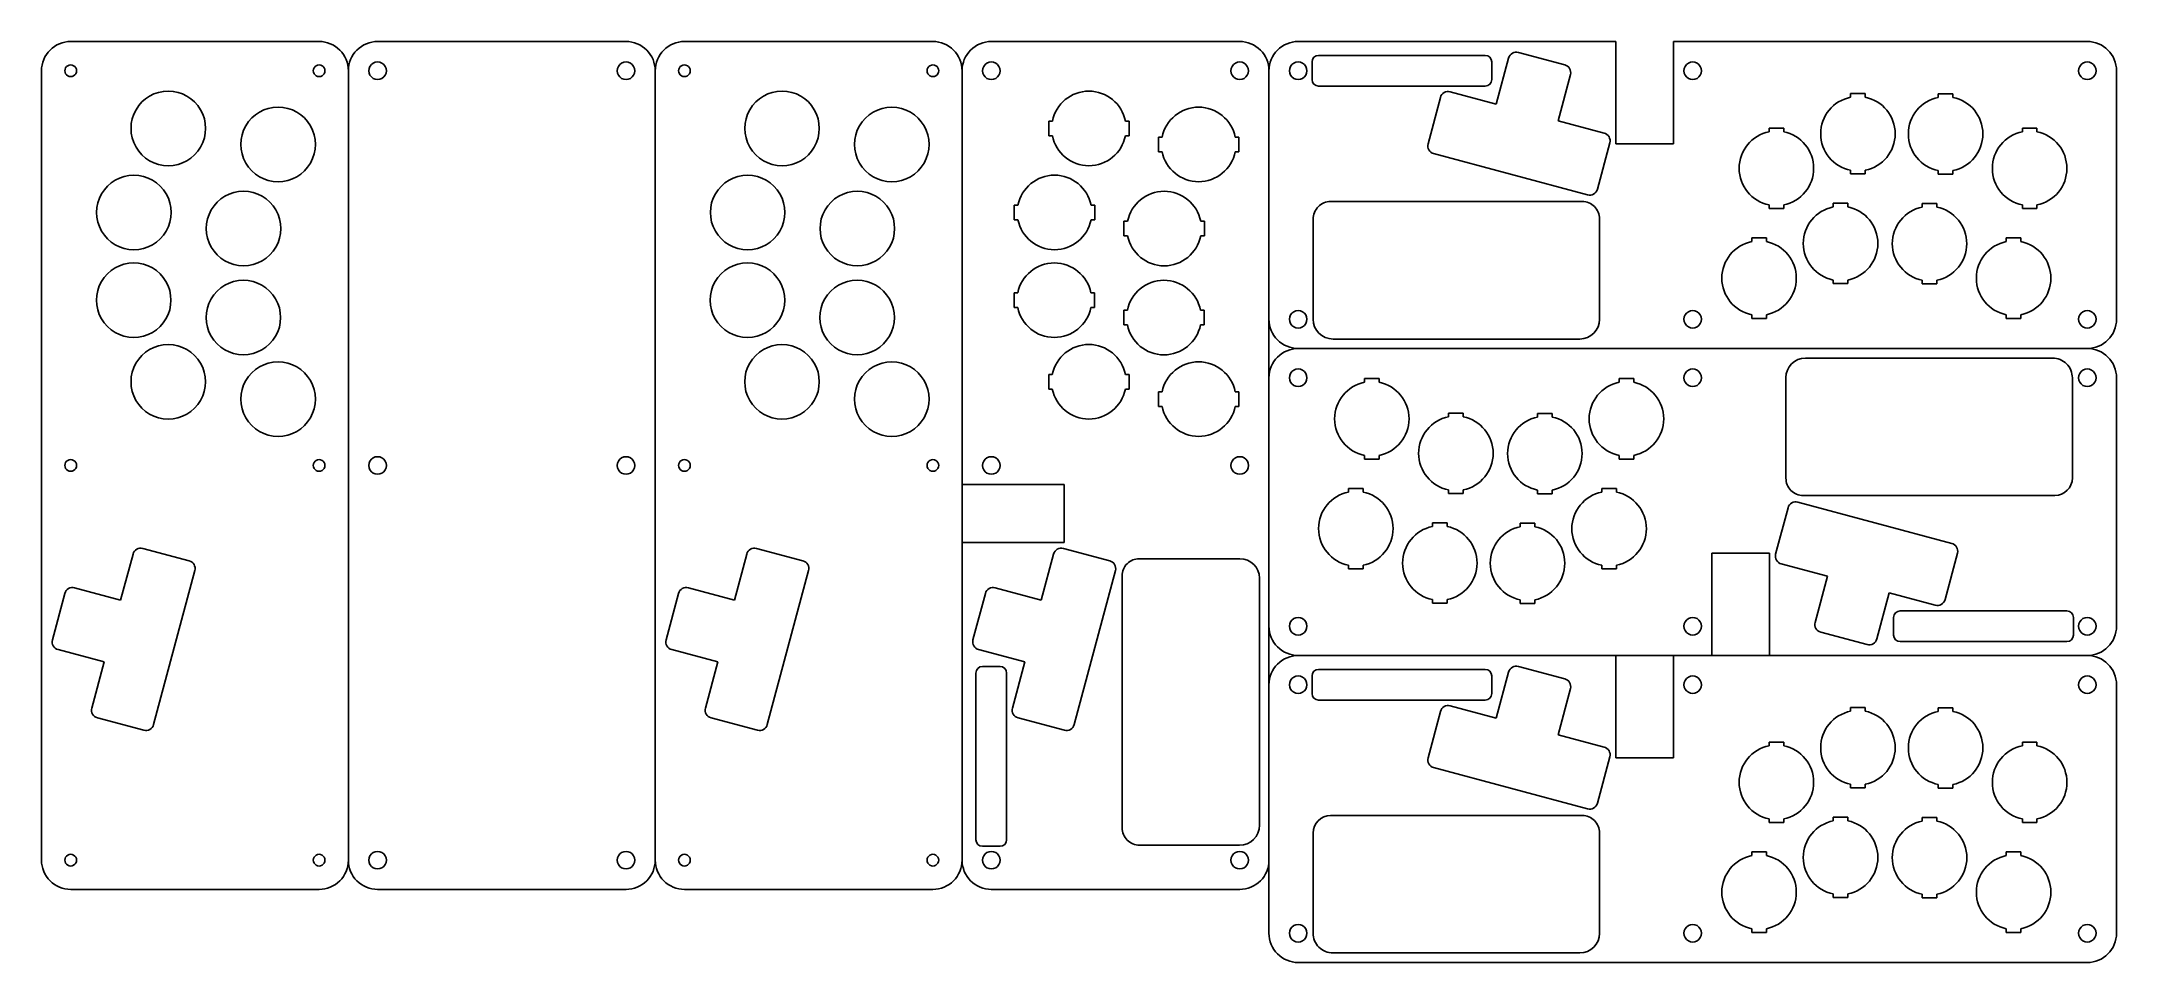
# Model space of a CAD drawing. Header units: millimetres. Extents: x 0 to 710, y 69 to 384.
import ezdxf

# ---------------------------------------------------------------- set-up
doc = ezdxf.new("R2010")
doc.units = ezdxf.units.MM
doc.layers.get('0').update_dxf_attribs({"linetype": 'CONTINUOUS'})

msp = doc.modelspace()

# ---------------------------------------------------------------- linework, layer by layer
for p, q in [((9.99977, 384.00023), (94.999752, 384.00023)), ((115.00002, 384), (200, 384)), ((219.99978, 383.999999), (304.999756, 383.999999)), ((324.99972, 384.00024), (409.9997, 384.00024)), ((429.99821, 384.00023), (538.68963, 384.00023)), ((538.68963, 384.00023), (538.68963, 349.0406)), ((558.46962, 349.0406), (558.46962, 384.00023)), ((558.46962, 384.00023), (699.9982, 384.00023)), ((434.74821, 377.00023), (434.74821, 371.00022)), ((493.99821, 379.25022), (436.99821, 379.25022)), ((496.24821, 371.00022), (496.24821, 377.00023)), ((501.9998, 378.33717), (497.77782, 362.58049)), ((521.21788, 376.02177), (505.35254, 380.27286)), ((-0.00024, 104.00023), (-0.00024, 374.00022)), ((105.00001, 373.99999), (105.00001, 104)), ((210.00001, 373.99999), (210.00001, 104)), ((314.999767, 373.999989), (314.99971, 104.00024)), ((419.99821, 374.00022), (419.99969, 79.00019)), ((518.9316, 356.91235), (523.15358, 372.66903)), ((709.99821, 374.00022), (709.99821, 289.00024)), ((436.99821, 368.75023), (493.99821, 368.75023)), ((478.66842, 364.86678), (474.41731, 349.00144)), ((497.77782, 362.58049), (482.02115, 366.80247)), ((619.02591, 366.19785), (619.02591, 364.95036)), ((624.0259, 366.19785), (619.02591, 366.19785)), ((624.0259, 364.95036), (624.0259, 366.19785)), ((649.02949, 366.13212), (649.02949, 364.88461)), ((654.02949, 366.13212), (649.02949, 366.13212)), ((654.02949, 364.88461), (654.02949, 366.13212)), ((345.88786, 356.78197), (344.64037, 356.78197)), ((344.64037, 356.78197), (344.64037, 351.78197)), ((372.14037, 356.78197), (370.89286, 356.78197)), ((372.14037, 351.78197), (372.14037, 356.78197)), ((534.68826, 352.69037), (518.9316, 356.91235)), ((344.64037, 351.78197), (345.88786, 351.78197)), ((370.89286, 351.78197), (372.14037, 351.78197)), ((382.1912, 351.30317), (382.1912, 346.30317)), ((383.43871, 351.30317), (382.1912, 351.30317)), ((409.6912, 351.30317), (408.44369, 351.30317)), ((409.6912, 346.30317), (409.6912, 351.30317)), ((532.37286, 333.4723), (536.62396, 349.33764)), ((538.68963, 349.0406), (558.46962, 349.0406)), ((596.12183, 354.37444), (591.12183, 354.37444)), ((591.12183, 354.37444), (591.12183, 353.12693)), ((596.12183, 353.12693), (596.12183, 354.37444)), ((682.77994, 354.35957), (677.77994, 354.35957)), ((677.77994, 354.35957), (677.77994, 353.11208)), ((682.77994, 353.11208), (682.77994, 354.35957)), ((382.1912, 346.30317), (383.43871, 346.30317)), ((408.44369, 346.30317), (409.6912, 346.30317)), ((476.35302, 345.64872), (529.02012, 331.53661)), ((619.02591, 339.94536), (619.02591, 338.69785)), ((619.02591, 338.69785), (624.0259, 338.69785)), ((624.0259, 338.69785), (624.0259, 339.94536)), ((649.02949, 339.87961), (649.02949, 338.6321)), ((649.02949, 338.6321), (654.02949, 338.6321)), ((654.02949, 338.6321), (654.02949, 339.87961)), ((332.86782, 328.03152), (332.86782, 323.03152)), ((334.11533, 328.03152), (332.86782, 328.03152)), ((360.36784, 328.03152), (359.12033, 328.03152)), ((360.36784, 323.03152), (360.36784, 328.03152)), ((527.21125, 329.25929), (441.10508, 329.25929)), ((591.12183, 328.12192), (591.12183, 326.87441)), ((591.12183, 326.87441), (596.12183, 326.87441)), ((596.12183, 326.87441), (596.12183, 328.12192)), ((613.09107, 328.68276), (613.09107, 327.43528)), ((618.09107, 328.68276), (613.09107, 328.68276)), ((618.09107, 327.43528), (618.09107, 328.68276)), ((643.53152, 328.60463), (643.53152, 327.35715)), ((648.53152, 328.60463), (643.53152, 328.60463)), ((648.53152, 327.35715), (648.53152, 328.60463)), ((677.77994, 328.10708), (677.77994, 326.85957)), ((677.77994, 326.85957), (682.77994, 326.85957)), ((682.77994, 326.85957), (682.77994, 328.10708)), ((332.86782, 323.03152), (334.11533, 323.03152)), ((359.12033, 323.03152), (360.36784, 323.03152)), ((370.39531, 322.53355), (370.39531, 317.53355)), ((371.64279, 322.53355), (370.39531, 322.53355)), ((397.8953, 322.53355), (396.64779, 322.53355)), ((397.8953, 317.53355), (397.8953, 322.53355)), ((435.10107, 323.25528), (435.10107, 289.06723)), ((533.11326, 288.96523), (533.11326, 323.35728)), ((370.39531, 317.53355), (371.64279, 317.53355)), ((396.64779, 317.53355), (397.8953, 317.53355)), ((585.19057, 316.80853), (585.19057, 315.56102)), ((590.19057, 316.80853), (585.19057, 316.80853)), ((590.19057, 315.56102), (590.19057, 316.80853)), ((672.30114, 316.80874), (672.30114, 315.56123)), ((677.30114, 316.80874), (672.30114, 316.80874)), ((677.30114, 315.56123), (677.30114, 316.80874)), ((613.09107, 302.43028), (613.09107, 301.18277)), ((613.09107, 301.18277), (618.09107, 301.18277)), ((618.09107, 301.18277), (618.09107, 302.43028)), ((643.53152, 302.35215), (643.53152, 301.10464)), ((643.53152, 301.10464), (648.53152, 301.10464)), ((648.53152, 301.10464), (648.53152, 302.35215)), ((332.80209, 298.02793), (332.80209, 293.02794)), ((334.04958, 298.02793), (332.80209, 298.02793)), ((332.80209, 293.02794), (334.04958, 293.02794)), ((360.30209, 298.02793), (359.05458, 298.02793)), ((359.05458, 293.02794), (360.30209, 293.02794)), ((360.30209, 293.02794), (360.30209, 298.02793)), ((370.31718, 292.0931), (370.31718, 287.0931)), ((371.56466, 292.0931), (370.31718, 292.0931)), ((397.81717, 292.0931), (396.56966, 292.0931)), ((397.81717, 287.0931), (397.81717, 292.0931)), ((370.31718, 287.0931), (371.56466, 287.0931)), ((396.56966, 287.0931), (397.81717, 287.0931)), ((585.19057, 290.55615), (585.19057, 289.30858)), ((585.19057, 289.30858), (590.19057, 289.30858)), ((590.19057, 289.30858), (590.19057, 290.55615)), ((672.30114, 290.55625), (672.30114, 289.30874)), ((672.30114, 289.30874), (677.30114, 289.30874)), ((677.30114, 289.30874), (677.30114, 290.55625)), ((430.000298, 278.99996), (700.00028, 278.99996)), ((441.91808, 282.25022), (526.42325, 282.25022)), ((345.87301, 270.12386), (344.6255, 270.12386)), ((344.6255, 270.12386), (344.6255, 265.12386)), ((372.12553, 270.12386), (370.87802, 270.12386)), ((372.12553, 265.12386), (372.12553, 270.12386)), ((688.08041, 275.74998), (603.57524, 275.74998)), ((344.6255, 265.12386), (345.87301, 265.12386)), ((370.87802, 265.12386), (372.12553, 265.12386)), ((383.43892, 264.1926), (382.19141, 264.1926)), ((382.19141, 264.1926), (382.19141, 259.1926)), ((409.69136, 264.1926), (408.44379, 264.1926)), ((409.69136, 259.1926), (409.69136, 264.1926)), ((457.697358, 268.69145), (452.697358, 268.69145)), ((452.697358, 268.69145), (452.697358, 267.44394)), ((457.697358, 267.44394), (457.697358, 268.69145)), ((539.80792, 268.69161), (539.80792, 267.44404)), ((544.80792, 268.69161), (539.80792, 268.69161)), ((544.80792, 267.44404), (544.80792, 268.69161)), ((596.88523, 269.03496), (596.88523, 234.64291)), ((694.89742, 234.7449), (694.89742, 268.93296)), ((710.00028, 268.99995), (710.00028, 183.99996)), ((382.19141, 259.1926), (383.43892, 259.1926)), ((408.44379, 259.1926), (409.69136, 259.1926)), ((481.466978, 256.89556), (481.466978, 255.64805)), ((486.466978, 256.89556), (481.466978, 256.89556)), ((486.466978, 255.64805), (486.466978, 256.89556)), ((516.90742, 256.81742), (511.90743, 256.81742)), ((511.90743, 256.81742), (511.90743, 255.56991)), ((516.90742, 255.56991), (516.90742, 256.81742)), ((452.697358, 242.43896), (452.697358, 241.19145)), ((457.697358, 241.19145), (457.697358, 242.43896)), ((539.80792, 242.43917), (539.80792, 241.19166)), ((544.80792, 241.19166), (544.80792, 242.43917)), ((452.697358, 241.19145), (457.697358, 241.19145)), ((539.80792, 241.19166), (544.80792, 241.19166)), ((349.95934, 232.47165), (314.99971, 232.47165)), ((349.95934, 212.69166), (349.95934, 232.47165)), ((452.218558, 231.14062), (447.218558, 231.14062)), ((447.218558, 231.14062), (447.218558, 229.89311)), ((452.218558, 229.89311), (452.218558, 231.14062)), ((481.466978, 230.64304), (481.466978, 229.39556)), ((481.466978, 229.39556), (486.466978, 229.39556)), ((486.466978, 229.39556), (486.466978, 230.64304)), ((511.90743, 230.56491), (511.90743, 229.31743)), ((511.90743, 229.31743), (516.90742, 229.31743)), ((516.90742, 229.31743), (516.90742, 230.56491)), ((533.87666, 231.12577), (533.87666, 229.87826)), ((538.87666, 231.12577), (533.87666, 231.12577)), ((538.87666, 229.87826), (538.87666, 231.12577)), ((602.78724, 228.7409), (688.89341, 228.7409)), ((597.62563, 224.52789), (593.37453, 208.66254)), ((653.64547, 212.35147), (600.97837, 226.46358)), ((480.969008, 219.36809), (475.969008, 219.36809)), ((475.969008, 219.36809), (475.969008, 218.12058)), ((480.969008, 218.12058), (480.969008, 219.36809)), ((505.972598, 219.30234), (505.972598, 218.05483)), ((510.97259, 219.30234), (505.972598, 219.30234)), ((510.97259, 218.05483), (510.97259, 219.30234)), ((31.309622, 208.69028), (27.087642, 192.93362)), ((50.527692, 206.37488), (34.662352, 210.62598)), ((241.309626, 208.69005), (237.087646, 192.93339)), ((260.527696, 206.37465), (244.662356, 210.62575)), ((314.99971, 212.69166), (349.95934, 212.69166)), ((346.30957, 208.69029), (342.08759, 192.93363)), ((365.52764, 206.37489), (349.6623, 210.62599)), ((410.03471, 207.11529), (375.64266, 207.11529)), ((571.52887, 208.95959), (571.52887, 173.99996)), ((591.30886, 208.95959), (571.52887, 208.95959)), ((591.30886, 173.99996), (591.30886, 208.95959)), ((651.33007, 193.13341), (655.58118, 208.99875)), ((38.351272, 150.35504), (52.463382, 203.02214)), ((248.351276, 150.35481), (262.463386, 203.02191)), ((353.35122, 150.35505), (367.46333, 203.02215)), ((369.74065, 201.21328), (369.74065, 115.10711)), ((416.74972, 115.92011), (416.74972, 200.42528)), ((447.218558, 204.8881), (447.218558, 203.64062)), ((447.218558, 203.64062), (452.218558, 203.64062)), ((452.218558, 203.64062), (452.218558, 204.8881)), ((533.87666, 204.87326), (533.87666, 203.62575)), ((533.87666, 203.62575), (538.87666, 203.62575)), ((538.87666, 203.62575), (538.87666, 204.87326)), ((595.31023, 205.30982), (611.06689, 201.08784)), ((611.06689, 201.08784), (606.84491, 185.33116)), ((7.97822, 195.2199), (3.72713, 179.35456)), ((27.087642, 192.93362), (11.33096, 197.1556)), ((217.97823, 195.21967), (213.72714, 179.35433)), ((237.087646, 192.93339), (221.33097, 197.15537)), ((322.97817, 195.21991), (318.72708, 179.35457)), ((342.08759, 192.93363), (326.33091, 197.15561)), ((475.969008, 193.11557), (475.969008, 191.86806)), ((475.969008, 191.86806), (480.969008, 191.86806)), ((480.969008, 191.86806), (480.969008, 193.11557)), ((505.972598, 193.04983), (505.972598, 191.80234)), ((505.972598, 191.80234), (510.97259, 191.80234)), ((510.97259, 191.80234), (510.97259, 193.04983)), ((627.99869, 179.66302), (632.22067, 195.4197)), ((632.22067, 195.4197), (647.97734, 191.19772)), ((633.75028, 186.99997), (633.75028, 180.99996)), ((693.00028, 189.24996), (636.00028, 189.24996)), ((695.25028, 180.99996), (695.25028, 186.99997)), ((608.78061, 181.97842), (624.64595, 177.72733)), ((636.00028, 178.74997), (693.00028, 178.74997)), ((5.66282, 176.00182), (21.419502, 171.77984)), ((21.419502, 171.77984), (17.197522, 156.02317)), ((215.66283, 176.00159), (231.419506, 171.77961)), ((231.419506, 171.77961), (227.197526, 156.02294)), ((320.66277, 176.00183), (336.41945, 171.77985)), ((336.41945, 171.77985), (332.19747, 156.02318)), ((429.99969, 174.00018), (699.999678, 174.00018)), ((538.69111, 174.00018), (538.69111, 139.04055)), ((558.4711, 139.04055), (558.4711, 174.00018)), ((319.74972, 168.00024), (319.74972, 111.00024)), ((327.99972, 170.25024), (321.99971, 170.25024)), ((330.24971, 111.00024), (330.24971, 168.00024)), ((434.74969, 167.00018), (434.74969, 161.00017)), ((493.99969, 169.25017), (436.99969, 169.25017)), ((496.24969, 161.00017), (496.24969, 167.00018)), ((502.00128, 168.33712), (497.7793, 152.58044)), ((521.21936, 166.02172), (505.35402, 170.27281)), ((709.999689, 164.00018), (709.999689, 79.00019)), ((436.99969, 158.75018), (493.99969, 158.75018)), ((497.7793, 152.58044), (482.02263, 156.80242)), ((518.93308, 146.9123), (523.15506, 162.66898)), ((19.133212, 152.67044), (34.998552, 148.41933)), ((229.133216, 152.67021), (244.998556, 148.4191)), ((334.13316, 152.67045), (349.9985, 148.41934)), ((478.6699, 154.86673), (474.41879, 139.00139)), ((624.027378, 156.1978), (619.027386, 156.1978)), ((619.027386, 156.1978), (619.027386, 154.95031)), ((624.027378, 154.95031), (624.027378, 156.1978)), ((654.030968, 156.13208), (649.030968, 156.13208)), ((649.030968, 156.13208), (649.030968, 154.88457)), ((654.030968, 154.88457), (654.030968, 156.13208)), ((534.68974, 142.69032), (518.93308, 146.9123)), ((596.12331, 144.37439), (591.12331, 144.37439)), ((591.12331, 144.37439), (591.12331, 143.12688)), ((596.12331, 143.12688), (596.12331, 144.37439)), ((677.781418, 144.35952), (677.781418, 143.11204)), ((682.781418, 144.35952), (677.781418, 144.35952)), ((682.781418, 143.11204), (682.781418, 144.35952)), ((476.3545, 135.64867), (529.0216, 121.53656)), ((532.37434, 123.47225), (536.62544, 139.3376)), ((538.69111, 139.04055), (558.4711, 139.04055)), ((619.027386, 129.94531), (619.027386, 128.6978)), ((619.027386, 128.6978), (624.027378, 128.6978)), ((624.027378, 128.6978), (624.027378, 129.94531)), ((649.030968, 129.87956), (649.030968, 128.63205)), ((649.030968, 128.63205), (654.030968, 128.63205)), ((654.030968, 128.63205), (654.030968, 129.87956)), ((527.21273, 119.25924), (441.10656, 119.25924)), ((591.12331, 118.12188), (591.12331, 116.87437)), ((591.12331, 116.87437), (596.12331, 116.87437)), ((596.12331, 116.87437), (596.12331, 118.12188)), ((618.09255, 118.68271), (613.09255, 118.68271)), ((613.09255, 118.68271), (613.09255, 117.43523)), ((618.09255, 117.43523), (618.09255, 118.68271)), ((648.532998, 118.60458), (643.532998, 118.60458)), ((643.532998, 118.60458), (643.532998, 117.3571)), ((648.532998, 117.3571), (648.532998, 118.60458)), ((677.781418, 118.10703), (677.781418, 116.85952)), ((677.781418, 116.85952), (682.781418, 116.85952)), ((682.781418, 116.85952), (682.781418, 118.10703)), ((321.99971, 108.75024), (327.99972, 108.75024)), ((375.74466, 109.1031), (409.93271, 109.1031)), ((435.10255, 113.25524), (435.10255, 79.06718)), ((533.11474, 78.96518), (533.11474, 113.35723)), ((585.19205, 106.80848), (585.19205, 105.56097)), ((590.19205, 106.80848), (585.19205, 106.80848)), ((590.19205, 105.56097), (590.19205, 106.80848)), ((677.302618, 106.80869), (672.302618, 106.80869)), ((672.302618, 106.80869), (672.302618, 105.56118)), ((677.302618, 105.56118), (677.302618, 106.80869)), ((94.999752, 94.00023), (9.99977, 94.00023)), ((200, 94), (115.00002, 94)), ((304.999756, 94), (219.99978, 94)), ((409.9997, 94.00024), (324.99972, 94.00024)), ((613.09255, 92.43023), (613.09255, 91.18272)), ((618.09255, 91.18272), (618.09255, 92.43023)), ((643.532998, 92.35209), (643.532998, 91.10458)), ((648.532998, 91.10458), (648.532998, 92.35209)), ((613.09255, 91.18272), (618.09255, 91.18272)), ((643.532998, 91.10458), (648.532998, 91.10458)), ((585.19205, 80.5561), (585.19205, 79.30853)), ((585.19205, 79.30853), (590.19205, 79.30853)), ((590.19205, 79.30853), (590.19205, 80.5561)), ((672.302618, 80.5562), (672.302618, 79.30869)), ((672.302618, 79.30869), (677.302618, 79.30869)), ((677.302618, 79.30869), (677.302618, 80.5562)), ((441.91956, 72.25016), (526.42473, 72.25016)), ((699.999678, 69.00018), (429.99969, 69.00018))]:
    msp.add_line(p, q)
for points in [[(2.928692, 381.071298), (4.804058, 382.946664), (7.347602, 384.000233), (9.99977, 384.00023)], [(94.999752, 384.00023), (97.65192, 384.000233), (100.195464, 382.946664), (102.07083, 381.071298)], [(107.928942, 381.071068), (109.804308, 382.946434), (112.347852, 384.000003), (115.00002, 384)], [(200, 384), (202.652168, 384.000003), (205.195712, 382.946434), (207.071078, 381.071068)], [(212.928702, 381.071067), (214.804068, 382.946433), (217.347612, 384.000002), (219.99978, 383.999999)], [(304.999756, 383.999999), (307.651924, 384.000002), (310.195468, 382.946433), (312.070834, 381.071067)], [(317.928642, 381.071308), (319.804008, 382.946674), (322.347552, 384.000243), (324.99972, 384.00024)], [(409.9997, 384.00024), (412.651868, 384.000243), (415.195412, 382.946674), (417.070778, 381.071308)], [(422.927139, 381.071294), (424.802503, 382.94666), (427.346043, 384.00023), (429.99821, 384.00023)], [(699.9982, 384.00023), (702.650368, 384.000233), (705.193912, 382.946664), (707.069278, 381.071298)], [(-0.00024, 374.00022), (-0.000243, 376.652388), (1.053326, 379.195932), (2.928692, 381.071298)], [(102.07083, 381.071298), (103.946196, 379.195932), (104.999765, 376.652388), (104.999763, 374.00022)], [(105.00001, 373.99999), (105.000007, 376.652158), (106.053576, 379.195702), (107.928942, 381.071068)], [(115.00002, 377), (113.928221, 377), (112.937839, 376.428202), (112.401939, 375.499998)], [(117.598101, 375.499998), (117.062201, 376.428202), (116.071819, 377), (115.00002, 377)], [(200, 377), (198.928201, 377), (197.937819, 376.428202), (197.401919, 375.499998)], [(202.598081, 375.499998), (202.062181, 376.428202), (201.071799, 377), (200, 377)], [(207.071078, 381.071068), (208.946444, 379.195702), (210.000013, 376.652158), (210.00001, 373.99999)], [(209.99977, 373.999989), (209.999767, 376.652157), (211.053336, 379.195701), (212.928702, 381.071067)], [(312.070834, 381.071067), (313.946201, 379.195701), (314.999769, 376.652157), (314.999767, 373.999989)], [(314.99971, 374.00023), (314.999707, 376.652398), (316.053276, 379.195942), (317.928642, 381.071308)], [(324.99972, 377.00024), (323.927921, 377.00024), (322.937539, 376.428442), (322.401639, 375.500238)], [(327.597801, 375.500238), (327.061901, 376.428442), (326.071519, 377.00024), (324.99972, 377.00024)], [(409.9997, 377.00024), (408.927901, 377.00024), (407.937519, 376.428442), (407.401619, 375.500238)], [(412.597781, 375.500238), (412.061881, 376.428442), (411.071499, 377.00024), (409.9997, 377.00024)], [(417.070778, 381.071308), (418.946144, 379.195942), (419.999713, 376.652398), (419.99971, 374.00023)], [(419.99821, 374.00022), (419.998207, 376.652387), (421.051775, 379.195928), (422.927139, 381.071294)], [(428.49821, 376.598296), (427.570007, 376.062398), (426.99821, 375.072017), (426.99821, 374.00022)], [(431.49821, 376.598296), (430.570007, 377.134195), (429.426413, 377.134195), (428.49821, 376.598296)], [(432.99821, 374.00022), (432.99821, 375.072017), (432.426413, 376.062398), (431.49821, 376.598296)], [(436.99821, 379.25022), (435.755573, 379.25022), (434.748216, 378.242867), (434.74821, 377.00023)], [(496.24821, 377.00023), (496.248204, 378.242867), (495.240847, 379.25022), (493.99821, 379.25022)], [(505.35254, 380.27286), (503.892181, 380.664165), (502.39111, 379.797528), (501.9998, 378.33717)], [(563.497662, 376.599878), (562.56918, 376.063558), (561.997532, 375.072469), (561.99821, 374.00022)], [(566.498758, 376.599878), (565.570276, 377.136198), (564.426144, 377.136198), (563.497662, 376.599878)], [(567.99821, 374.00022), (567.998888, 375.072469), (567.42724, 376.063558), (566.498758, 376.599878)], [(698.498202, 376.598301), (697.569998, 376.062401), (696.9982, 375.072019), (696.9982, 374.00022)], [(701.498208, 376.598301), (700.570003, 377.1342), (699.426407, 377.1342), (698.498202, 376.598301)], [(702.99821, 374.00022), (702.99821, 375.072019), (702.426412, 376.062401), (701.498208, 376.598301)], [(707.069278, 381.071298), (708.944644, 379.195932), (709.998213, 376.652388), (709.99821, 374.00022)], [(8.263956, 375.001539), (7.905686, 374.382074), (7.905686, 373.618396), (8.263956, 372.998931)], [(9.99977, 376.00023), (9.284165, 376.001846), (8.622226, 375.621003), (8.263956, 375.001539)], [(8.263956, 372.998931), (8.622226, 372.379467), (9.284165, 371.998624), (9.99977, 372.00024)], [(11.735584, 375.001539), (11.377314, 375.621003), (10.715375, 376.001846), (9.99977, 376.00023)], [(9.99977, 372.00024), (10.715375, 371.998624), (11.377314, 372.379467), (11.735584, 372.998931)], [(11.735584, 372.998931), (12.093854, 373.618396), (12.093854, 374.382074), (11.735584, 375.001539)], [(93.263938, 375.001539), (92.905668, 374.382074), (92.905668, 373.618396), (93.263938, 372.998931)], [(94.999752, 376.00023), (94.284147, 376.001846), (93.622208, 375.621003), (93.263938, 375.001539)], [(93.263938, 372.998931), (93.622208, 372.379467), (94.284147, 371.998624), (94.999752, 372.00024)], [(96.735566, 375.001539), (96.377296, 375.621003), (95.715357, 376.001846), (94.999752, 376.00023)], [(94.999752, 372.00024), (95.715357, 371.998624), (96.377296, 372.379467), (96.735566, 372.998931)], [(96.735566, 372.998931), (97.093836, 373.618396), (97.093836, 374.382074), (96.735566, 375.001539)], [(112.401939, 375.499998), (111.86604, 374.571793), (111.86604, 373.428197), (112.401939, 372.499992)], [(112.401939, 372.499992), (112.937839, 371.571788), (113.928221, 370.99999), (115.00002, 370.99999)], [(115.00002, 370.99999), (116.071819, 370.99999), (117.062201, 371.571788), (117.598101, 372.499992)], [(117.598101, 372.499992), (118.134, 373.428197), (118.134, 374.571793), (117.598101, 375.499998)], [(197.401919, 375.499998), (196.86602, 374.571793), (196.86602, 373.428197), (197.401919, 372.499992)], [(197.401919, 372.499992), (197.937819, 371.571788), (198.928201, 370.99999), (200, 370.99999)], [(200, 370.99999), (201.071799, 370.99999), (202.062181, 371.571788), (202.598081, 372.499992)], [(202.598081, 372.499992), (203.13398, 373.428197), (203.13398, 374.571793), (202.598081, 375.499998)], [(218.263966, 375.001308), (217.905696, 374.381843), (217.905696, 373.618165), (218.263966, 372.9987)], [(219.99978, 375.999999), (219.284175, 376.001615), (218.622236, 375.620772), (218.263966, 375.001308)], [(218.263966, 372.9987), (218.622236, 372.379236), (219.284175, 371.998393), (219.99978, 372.000009)], [(221.735594, 375.001308), (221.377324, 375.620772), (220.715385, 376.001615), (219.99978, 375.999999)], [(219.99978, 372.000009), (220.715385, 371.998393), (221.377324, 372.379236), (221.735594, 372.9987)], [(221.735594, 372.9987), (222.093864, 373.618165), (222.093864, 374.381843), (221.735594, 375.001308)], [(303.263942, 375.001308), (302.905672, 374.381843), (302.905672, 373.618165), (303.263942, 372.9987)], [(304.999756, 375.999999), (304.284151, 376.001615), (303.622212, 375.620772), (303.263942, 375.001308)], [(303.263942, 372.9987), (303.622212, 372.379236), (304.284151, 371.998393), (304.999756, 372.000009)], [(306.73557, 375.001308), (306.3773, 375.620772), (305.715361, 376.001615), (304.999756, 375.999999)], [(304.999756, 372.000009), (305.715361, 371.998393), (306.3773, 372.379236), (306.73557, 372.9987)], [(306.73557, 372.9987), (307.09384, 373.618165), (307.09384, 374.381843), (306.73557, 375.001308)], [(322.401639, 375.500238), (321.86574, 374.572033), (321.86574, 373.428437), (322.401639, 372.500232)], [(322.401639, 372.500232), (322.937539, 371.572028), (323.927921, 371.00023), (324.99972, 371.00023)], [(324.99972, 371.00023), (326.071519, 371.00023), (327.061901, 371.572028), (327.597801, 372.500232)], [(327.597801, 372.500232), (328.1337, 373.428437), (328.1337, 374.572033), (327.597801, 375.500238)], [(407.401619, 375.500238), (406.86572, 374.572033), (406.86572, 373.428437), (407.401619, 372.500232)], [(407.401619, 372.500232), (407.937519, 371.572028), (408.927901, 371.00023), (409.9997, 371.00023)], [(409.9997, 371.00023), (411.071499, 371.00023), (412.061881, 371.572028), (412.597781, 372.500232)], [(412.597781, 372.500232), (413.13368, 373.428437), (413.13368, 374.572033), (412.597781, 375.500238)], [(426.99821, 374.00022), (426.99821, 372.928423), (427.570007, 371.938042), (428.49821, 371.402144)], [(428.49821, 371.402144), (429.426413, 370.866245), (430.570007, 370.866245), (431.49821, 371.402144)], [(431.49821, 371.402144), (432.426413, 371.938042), (432.99821, 372.928423), (432.99821, 374.00022)], [(434.74821, 371.00022), (434.748216, 369.757583), (435.755573, 368.75023), (436.99821, 368.75023)], [(493.99821, 368.75023), (495.240847, 368.75023), (496.248204, 369.757583), (496.24821, 371.00022)], [(523.15358, 372.66903), (523.544884, 374.129392), (522.678242, 375.630465), (521.21788, 376.02177)], [(561.99821, 374.00022), (561.997532, 372.927971), (562.56918, 371.936882), (563.497662, 371.400562)], [(563.497662, 371.400562), (564.426144, 370.864242), (565.570276, 370.864242), (566.498758, 371.400562)], [(566.498758, 371.400562), (567.42724, 371.936882), (567.998888, 372.927971), (567.99821, 374.00022)], [(696.9982, 374.00022), (696.9982, 372.928421), (697.569998, 371.938039), (698.498202, 371.402139)], [(698.498202, 371.402139), (699.426407, 370.86624), (700.570003, 370.86624), (701.498208, 371.402139)], [(701.498208, 371.402139), (702.426412, 371.938039), (702.99821, 372.928421), (702.99821, 374.00022)], [(43.390422, 367.03197), (38.832596, 367.036006), (34.619264, 364.606753), (32.339185, 360.660232)], [(54.441659, 360.660232), (52.16158, 364.606753), (47.948248, 367.036006), (43.390422, 367.03197)], [(253.390426, 367.031739), (248.835288, 367.031739), (244.626167, 364.601602), (242.348598, 360.656736)], [(264.432254, 360.656736), (262.154685, 364.601602), (257.945564, 367.031739), (253.390426, 367.031739)], [(358.39036, 367.031971), (352.312492, 367.031971), (347.079598, 362.741856), (345.88786, 356.78197)], [(370.89286, 356.78197), (369.701122, 362.741856), (364.468228, 367.031971), (358.39036, 367.031971)], [(482.02115, 366.80247), (480.560794, 367.193768), (479.05973, 366.327133), (478.66842, 364.86678)], [(619.02591, 364.95036), (613.066024, 363.758622), (608.775909, 358.525728), (608.775909, 352.44786)], [(634.275901, 352.44786), (634.275901, 358.525728), (629.985786, 363.758622), (624.0259, 364.95036)], [(649.02949, 364.88461), (643.069604, 363.692872), (638.779489, 358.459978), (638.779489, 352.38211)], [(664.279491, 352.38211), (664.279491, 358.459978), (659.989376, 363.692872), (654.02949, 364.88461)], [(32.339185, 360.660232), (30.059106, 356.71371), (30.059106, 351.85023), (32.339185, 347.903708)], [(54.441659, 347.903708), (56.721738, 351.85023), (56.721738, 356.71371), (54.441659, 360.660232)], [(69.890019, 355.181424), (67.609941, 351.234904), (67.609941, 346.371426), (69.890019, 342.424906)], [(80.941252, 361.55316), (76.383428, 361.557196), (72.170097, 359.127944), (69.890019, 355.181424)], [(91.992485, 355.181424), (89.712407, 359.127944), (85.499076, 361.557196), (80.941252, 361.55316)], [(91.992485, 342.424906), (94.272563, 346.371426), (94.272563, 351.234904), (91.992485, 355.181424)], [(242.348598, 360.656736), (240.071029, 356.711871), (240.071029, 351.851597), (242.348598, 347.906731)], [(264.432254, 347.906731), (266.709823, 351.851597), (266.709823, 356.711871), (264.432254, 360.656736)], [(279.899432, 355.177929), (277.621864, 351.233065), (277.621864, 346.372793), (279.899432, 342.427929)], [(290.941256, 361.552929), (286.38612, 361.552929), (282.177, 359.122793), (279.899432, 355.177929)], [(301.98308, 355.177929), (299.705512, 359.122793), (295.496392, 361.552929), (290.941256, 361.552929)], [(301.98308, 342.427929), (304.260648, 346.372793), (304.260648, 351.233065), (301.98308, 355.177929)], [(395.9412, 361.553121), (389.863351, 361.553121), (384.630468, 357.263032), (383.43871, 351.30317)], [(408.44369, 351.30317), (407.251932, 357.263032), (402.019049, 361.553121), (395.9412, 361.553121)], [(32.339185, 347.903708), (34.619264, 343.957187), (38.832596, 341.527934), (43.390422, 341.53197)], [(43.390422, 341.53197), (47.948248, 341.527934), (52.16158, 343.957187), (54.441659, 347.903708)], [(242.348598, 347.906731), (244.626167, 343.961866), (248.835288, 341.531729), (253.390426, 341.531729)], [(253.390426, 341.531729), (257.945564, 341.531729), (262.154685, 343.961866), (264.432254, 347.906731)], [(345.88786, 351.78197), (347.079598, 345.822084), (352.312492, 341.531969), (358.39036, 341.531969)], [(358.39036, 341.531969), (364.468228, 341.531969), (369.701122, 345.822084), (370.89286, 351.78197)], [(474.41731, 349.00144), (474.026019, 347.541081), (474.892664, 346.040021), (476.35302, 345.64872)], [(536.62396, 349.33764), (537.015258, 350.797999), (536.148617, 352.299065), (534.68826, 352.69037)], [(591.12183, 353.12693), (585.161933, 351.935202), (580.871804, 346.702302), (580.871804, 340.624425)], [(606.371856, 340.624425), (606.371856, 346.702302), (602.081727, 351.935202), (596.12183, 353.12693)], [(608.775909, 352.44786), (608.775909, 346.369992), (613.066024, 341.137098), (619.02591, 339.94536)], [(624.0259, 339.94536), (629.985786, 341.137098), (634.275901, 346.369992), (634.275901, 352.44786)], [(638.779489, 352.38211), (638.779489, 346.304242), (643.069604, 341.071348), (649.02949, 339.87961)], [(654.02949, 339.87961), (659.989376, 341.071348), (664.279491, 346.304242), (664.279491, 352.38211)], [(677.77994, 353.11208), (671.820054, 351.920342), (667.529939, 346.687448), (667.529939, 340.60958)], [(693.029941, 340.60958), (693.029941, 346.687448), (688.739826, 351.920342), (682.77994, 353.11208)], [(69.890019, 342.424906), (72.170097, 338.478386), (76.383428, 336.049134), (80.941252, 336.05317)], [(80.941252, 336.05317), (85.499076, 336.049134), (89.712407, 338.478386), (91.992485, 342.424906)], [(279.899432, 342.427929), (282.177, 338.483065), (286.38612, 336.052929), (290.941256, 336.052929)], [(290.941256, 336.052929), (295.496392, 336.052929), (299.705512, 338.483065), (301.98308, 342.427929)], [(383.43871, 346.30317), (384.630468, 340.343308), (389.863351, 336.053219), (395.9412, 336.053219)], [(395.9412, 336.053219), (402.019049, 336.053219), (407.251932, 340.343308), (408.44369, 346.30317)], [(31.617892, 338.28152), (27.062756, 338.28152), (22.853636, 335.851384), (20.576068, 331.90652)], [(42.659716, 331.90652), (40.382148, 335.851384), (36.173028, 338.28152), (31.617892, 338.28152)], [(241.617896, 338.281279), (237.06276, 338.281279), (232.85364, 335.851143), (230.576072, 331.906279)], [(252.65972, 331.906279), (250.382152, 335.851143), (246.173032, 338.281279), (241.617896, 338.281279)], [(346.61783, 338.281521), (340.539962, 338.281521), (335.307068, 333.991406), (334.11533, 328.03152)], [(359.12033, 328.03152), (357.928592, 333.991406), (352.695698, 338.281521), (346.61783, 338.281521)], [(580.871804, 340.624425), (580.871804, 334.546548), (585.161933, 329.313648), (591.12183, 328.12192)], [(596.12183, 328.12192), (602.081727, 329.313648), (606.371856, 334.546548), (606.371856, 340.624425)], [(667.529939, 340.60958), (667.529939, 334.531712), (671.820054, 329.298818), (677.77994, 328.10708)], [(682.77994, 328.10708), (688.739826, 329.298818), (693.029941, 334.531712), (693.029941, 340.60958)], [(20.576068, 331.90652), (18.2985, 327.961656), (18.2985, 323.101384), (20.576068, 319.15652)], [(42.659716, 319.15652), (44.937284, 323.101384), (44.937284, 327.961656), (42.659716, 331.90652)], [(69.145362, 332.78355), (64.589023, 332.785355), (60.37802, 330.355613), (58.099329, 326.410008)], [(80.191395, 326.410008), (77.912704, 330.355613), (73.701701, 332.785355), (69.145362, 332.78355)], [(230.576072, 331.906279), (228.298504, 327.961415), (228.298504, 323.101143), (230.576072, 319.156279)], [(252.65972, 319.156279), (254.937288, 323.101143), (254.937288, 327.961415), (252.65972, 331.906279)], [(279.145366, 332.783309), (274.589027, 332.785114), (270.378024, 330.355372), (268.099333, 326.409767)], [(290.191399, 326.409767), (287.912708, 330.355372), (283.701705, 332.785114), (279.145366, 332.783309)], [(384.14529, 332.783551), (378.067422, 332.783551), (372.834528, 328.493436), (371.64279, 322.53355)], [(396.64779, 322.53355), (395.456052, 328.493436), (390.223158, 332.783551), (384.14529, 332.783551)], [(436.859604, 327.500756), (435.733633, 326.374786), (435.10107, 324.847642), (435.10107, 323.25528)], [(441.10508, 329.25929), (439.512718, 329.25929), (437.985574, 328.626727), (436.859604, 327.500756)], [(531.384601, 327.530631), (530.27776, 328.637473), (528.77656, 329.25929), (527.21125, 329.25929)], [(529.02012, 331.53661), (530.480479, 331.145305), (531.98155, 332.011942), (532.37286, 333.4723)], [(533.11326, 323.35728), (533.11326, 324.92259), (532.491443, 326.42379), (531.384601, 327.530631)], [(613.09107, 327.43528), (607.131184, 326.243542), (602.841069, 321.010648), (602.841069, 314.93278)], [(628.341071, 314.93278), (628.341071, 321.010648), (624.050956, 326.243542), (618.09107, 327.43528)], [(643.53152, 327.35715), (637.571634, 326.165412), (633.281519, 320.932518), (633.281519, 314.85465)], [(658.781521, 314.85465), (658.781521, 320.932518), (654.491406, 326.165412), (648.53152, 327.35715)], [(58.099329, 326.410008), (55.820639, 322.464403), (55.820639, 317.602697), (58.099329, 313.657092)], [(80.191395, 313.657092), (82.470085, 317.602697), (82.470085, 322.464403), (80.191395, 326.410008)], [(268.099333, 326.409767), (265.820643, 322.464162), (265.820643, 317.602456), (268.099333, 313.656851)], [(290.191399, 313.656851), (292.470089, 317.602456), (292.470089, 322.464162), (290.191399, 326.409767)], [(334.11533, 323.03152), (335.307068, 317.071634), (340.539962, 312.781519), (346.61783, 312.781519)], [(346.61783, 312.781519), (352.695698, 312.781519), (357.928592, 317.071634), (359.12033, 323.03152)], [(20.576068, 319.15652), (22.853636, 315.211656), (27.062756, 312.78152), (31.617892, 312.78152)], [(31.617892, 312.78152), (36.173028, 312.78152), (40.382148, 315.211656), (42.659716, 319.15652)], [(58.099329, 313.657092), (60.37802, 309.711487), (64.589023, 307.281745), (69.145362, 307.28355)], [(69.145362, 307.28355), (73.701701, 307.281745), (77.912704, 309.711487), (80.191395, 313.657092)], [(230.576072, 319.156279), (232.85364, 315.211415), (237.06276, 312.781279), (241.617896, 312.781279)], [(241.617896, 312.781279), (246.173032, 312.781279), (250.382152, 315.211415), (252.65972, 319.156279)], [(268.099333, 313.656851), (270.378024, 309.711246), (274.589027, 307.281504), (279.145366, 307.283309)], [(279.145366, 307.283309), (283.701705, 307.281504), (287.912708, 309.711246), (290.191399, 313.656851)], [(371.64279, 317.53355), (372.834528, 311.573664), (378.067422, 307.283549), (384.14529, 307.283549)], [(384.14529, 307.283549), (390.223158, 307.283549), (395.456052, 311.573664), (396.64779, 317.53355)], [(585.19057, 315.56102), (579.230721, 314.369281), (574.940636, 309.136417), (574.940636, 303.058585)], [(600.440504, 303.058585), (600.440504, 309.136417), (596.150419, 314.369281), (590.19057, 315.56102)], [(602.841069, 314.93278), (602.841069, 308.854912), (607.131184, 303.622018), (613.09107, 302.43028)], [(618.09107, 302.43028), (624.050956, 303.622018), (628.341071, 308.854912), (628.341071, 314.93278)], [(633.281519, 314.85465), (633.281519, 308.776782), (637.571634, 303.543888), (643.53152, 302.35215)], [(648.53152, 302.35215), (654.491406, 303.543888), (658.781521, 308.776782), (658.781521, 314.85465)], [(672.30114, 315.56123), (666.341278, 314.369472), (662.051189, 309.136589), (662.051189, 303.05874)], [(687.551091, 303.05874), (687.551091, 309.136589), (683.261002, 314.369472), (677.30114, 315.56123)], [(31.552142, 308.27793), (26.997006, 308.27793), (22.787886, 305.847794), (20.510318, 301.90293)], [(42.593966, 301.90293), (40.316398, 305.847794), (36.107278, 308.27793), (31.552142, 308.27793)], [(241.552146, 308.277689), (236.994191, 308.281923), (232.780654, 305.852714), (230.500454, 301.906113)], [(252.603838, 301.906113), (250.323638, 305.852714), (246.110101, 308.281923), (241.552146, 308.277689)], [(346.55208, 308.277931), (340.474212, 308.277931), (335.241318, 303.987816), (334.04958, 298.02793)], [(359.05458, 298.02793), (357.862842, 303.987816), (352.629948, 308.277931), (346.55208, 308.277931)], [(20.510318, 301.90293), (18.23275, 297.958066), (18.23275, 293.097794), (20.510318, 289.15293)], [(42.593966, 289.15293), (44.871534, 293.097794), (44.871534, 297.958066), (42.593966, 301.90293)], [(69.067232, 302.343096), (64.512095, 302.343094), (60.302976, 299.912958), (58.025407, 295.968093)], [(80.109057, 295.968095), (77.831488, 299.91296), (73.622369, 302.343096), (69.067232, 302.343096)], [(230.500454, 301.906113), (228.220253, 297.959512), (228.220253, 293.095877), (230.500454, 289.149276)], [(252.603838, 289.149276), (254.884039, 293.095877), (254.884039, 297.959512), (252.603838, 301.906113)], [(279.067236, 302.342859), (274.510627, 302.345069), (270.2992, 299.915417), (268.020257, 295.969645)], [(290.114215, 295.969645), (287.835272, 299.915417), (283.623845, 302.345069), (279.067236, 302.342859)], [(384.06716, 302.343101), (377.989292, 302.343101), (372.756398, 298.052986), (371.56466, 292.0931)], [(396.56966, 292.0931), (395.377922, 298.052986), (390.145028, 302.343101), (384.06716, 302.343101)], [(574.940636, 303.058585), (574.940636, 296.980753), (579.230721, 291.747889), (585.19057, 290.55615)], [(590.19057, 290.55615), (596.150419, 291.747889), (600.440504, 296.980753), (600.440504, 303.058585)], [(662.051189, 303.05874), (662.051189, 296.980891), (666.341278, 291.748008), (672.30114, 290.55625)], [(677.30114, 290.55625), (683.261002, 291.748008), (687.551091, 296.980891), (687.551091, 303.05874)], [(58.025407, 295.968093), (55.747839, 292.023229), (55.747839, 287.162957), (58.025407, 283.218092)], [(80.109057, 283.218094), (82.386625, 287.162959), (82.386625, 292.023231), (80.109057, 295.968095)], [(268.020257, 295.969645), (265.741315, 292.023874), (265.741315, 287.161845), (268.020257, 283.216074)], [(290.114215, 283.216074), (292.393157, 287.161845), (292.393157, 292.023874), (290.114215, 295.969645)], [(334.04958, 293.02794), (335.241318, 287.068054), (340.474212, 282.777939), (346.55208, 282.777939)], [(346.55208, 282.777939), (352.629948, 282.777939), (357.862842, 287.068054), (359.05458, 293.02794)], [(428.49821, 291.598316), (427.570007, 291.062418), (426.99821, 290.072037), (426.99821, 289.00024)], [(431.49821, 291.598316), (430.570007, 292.134215), (429.426413, 292.134215), (428.49821, 291.598316)], [(432.99821, 289.00024), (432.99821, 290.072037), (432.426413, 291.062418), (431.49821, 291.598316)], [(563.497662, 291.599898), (562.56918, 291.063578), (561.997532, 290.072489), (561.99821, 289.00024)], [(566.498758, 291.599898), (565.570276, 292.136218), (564.426144, 292.136218), (563.497662, 291.599898)], [(567.99821, 289.00024), (567.998888, 290.072489), (567.42724, 291.063578), (566.498758, 291.599898)], [(698.498202, 291.598321), (697.569998, 291.062421), (696.9982, 290.072039), (696.9982, 289.00024)], [(701.498208, 291.598321), (700.570003, 292.13422), (699.426407, 292.13422), (698.498202, 291.598321)], [(702.99821, 289.00024), (702.99821, 290.072039), (702.426412, 291.062421), (701.498208, 291.598321)], [(20.510318, 289.15293), (22.787886, 285.208066), (26.997006, 282.77793), (31.552142, 282.77793)], [(31.552142, 282.77793), (36.107278, 282.77793), (40.316398, 285.208066), (42.593966, 289.15293)], [(230.500454, 289.149276), (232.780654, 285.202675), (236.994191, 282.773466), (241.552146, 282.7777)], [(241.552146, 282.7777), (246.110101, 282.773466), (250.323638, 285.202675), (252.603838, 289.149276)], [(371.56466, 287.0931), (372.756398, 281.133214), (377.989292, 276.843099), (384.06716, 276.843099)], [(384.06716, 276.843099), (390.145028, 276.843099), (395.377922, 281.133214), (396.56966, 287.0931)], [(422.927139, 281.929166), (421.051775, 283.804532), (419.998207, 286.348073), (419.99821, 289.00024)], [(426.99821, 289.00024), (426.99821, 287.928443), (427.570007, 286.938062), (428.49821, 286.402164)], [(428.49821, 286.402164), (429.426413, 285.866265), (430.570007, 285.866265), (431.49821, 286.402164)], [(431.49821, 286.402164), (432.426413, 286.938062), (432.99821, 287.928443), (432.99821, 289.00024)], [(435.10107, 289.06723), (435.101071, 285.3023), (438.15315, 282.250221), (441.91808, 282.25022)], [(526.42325, 282.25022), (530.12207, 282.264017), (533.113259, 285.266385), (533.11326, 288.96523)], [(561.99821, 289.00024), (561.997532, 287.927991), (562.56918, 286.936902), (563.497662, 286.400582)], [(563.497662, 286.400582), (564.426144, 285.864262), (565.570276, 285.864262), (566.498758, 286.400582)], [(566.498758, 286.400582), (567.42724, 286.936902), (567.998888, 287.927991), (567.99821, 289.00024)], [(696.9982, 289.00024), (696.9982, 287.928441), (697.569998, 286.938059), (698.498202, 286.402159)], [(698.498202, 286.402159), (699.426407, 285.86626), (700.570003, 285.86626), (701.498208, 286.402159)], [(701.498208, 286.402159), (702.426412, 286.938059), (702.99821, 287.928441), (702.99821, 289.00024)], [(709.99821, 289.00024), (709.998213, 286.348072), (708.944644, 283.804528), (707.069278, 281.929162)], [(43.375582, 280.37385), (38.820446, 280.37385), (34.611326, 277.943714), (32.333758, 273.99885)], [(54.417406, 273.99885), (52.139838, 277.943714), (47.930718, 280.37385), (43.375582, 280.37385)], [(58.025407, 283.218092), (60.302976, 279.273228), (64.512095, 276.843092), (69.067232, 276.843092)], [(69.067232, 276.84309), (73.622369, 276.843094), (77.831488, 279.27323), (80.109057, 283.218094)], [(253.375586, 280.37362), (248.82045, 280.37362), (244.61133, 277.943484), (242.333762, 273.99862)], [(264.41741, 273.99862), (262.139842, 277.943484), (257.930722, 280.37362), (253.375586, 280.37362)], [(268.020257, 283.216074), (270.2992, 279.270302), (274.510627, 276.84065), (279.067236, 276.84286)], [(279.067236, 276.84286), (283.623845, 276.84065), (287.835272, 279.270302), (290.114215, 283.216074)], [(358.375515, 280.373886), (352.297638, 280.373886), (347.064738, 276.083757), (345.87301, 270.12386)], [(370.87802, 270.12386), (369.686292, 276.083757), (364.453392, 280.373886), (358.375515, 280.373886)], [(429.99821, 279.00023), (427.346043, 279.00023), (424.802503, 280.0538), (422.927139, 281.929166)], [(422.92922, 276.071028), (424.804586, 277.946394), (427.34813, 278.999963), (430.000298, 278.99996)], [(707.069278, 281.929162), (705.193912, 280.053796), (702.650368, 279.000227), (699.9982, 279.00023)], [(700.00028, 278.99996), (702.652447, 278.99996), (705.195987, 277.94639), (707.071351, 276.071024)], [(32.333758, 273.99885), (30.05619, 270.053986), (30.05619, 265.193714), (32.333758, 261.24885)], [(54.417406, 261.24885), (56.694974, 265.193714), (56.694974, 270.053986), (54.417406, 273.99885)], [(80.941412, 274.44252), (76.384598, 274.445072), (72.172836, 272.015507), (69.893692, 268.069615)], [(91.989132, 268.069615), (89.709988, 272.015507), (85.498226, 274.445072), (80.941412, 274.44252)], [(242.333762, 273.99862), (240.056194, 270.053756), (240.056194, 265.193484), (242.333762, 261.24862)], [(264.41741, 261.24862), (266.694978, 265.193484), (266.694978, 270.053756), (264.41741, 273.99862)], [(290.941416, 274.44229), (286.384602, 274.444842), (282.17284, 272.015277), (279.893696, 268.069385)], [(301.989136, 268.069385), (299.709992, 272.015277), (295.49823, 274.444842), (290.941416, 274.44229)], [(395.941355, 274.442534), (389.863523, 274.442534), (384.630659, 270.152449), (383.43892, 264.1926)], [(408.44379, 264.1926), (407.252051, 270.152449), (402.019187, 274.442534), (395.941355, 274.442534)], [(420.000288, 268.99995), (420.000285, 271.652118), (421.053854, 274.195662), (422.92922, 276.071028)], [(428.500291, 271.598031), (427.572086, 271.062131), (427.000288, 270.071749), (427.000288, 268.99995)], [(431.500295, 271.598031), (430.572091, 272.13393), (429.428495, 272.13393), (428.500291, 271.598031)], [(433.000298, 268.99995), (433.000298, 270.071749), (432.4285, 271.062131), (431.500295, 271.598031)], [(563.499732, 271.599608), (562.57125, 271.063288), (561.999602, 270.072199), (562.00028, 268.99995)], [(566.500828, 271.599608), (565.572346, 272.135928), (564.428214, 272.135928), (563.499732, 271.599608)], [(568.00028, 268.99995), (568.000958, 270.072199), (567.42931, 271.063288), (566.500828, 271.599608)], [(603.57524, 275.74998), (599.876416, 275.736183), (596.885225, 272.733809), (596.88523, 269.03496)], [(692.900767, 273.75332), (691.622329, 275.031759), (689.888395, 275.749979), (688.08041, 275.74998)], [(694.89742, 268.93296), (694.897422, 270.740945), (694.179204, 272.47488), (692.900767, 273.75332)], [(698.50028, 271.598026), (697.572077, 271.062128), (697.00028, 270.071747), (697.00028, 268.99995)], [(701.50028, 271.598026), (700.572077, 272.133925), (699.428483, 272.133925), (698.50028, 271.598026)], [(703.00028, 268.99995), (703.00028, 270.071747), (702.428483, 271.062128), (701.50028, 271.598026)], [(707.071351, 276.071024), (708.946715, 274.195658), (710.000283, 271.652117), (710.00028, 268.99995)], [(69.893692, 268.069615), (67.614548, 264.123723), (67.614548, 259.261447), (69.893692, 255.315555)], [(91.989132, 255.315555), (94.268276, 259.261447), (94.268276, 264.123723), (91.989132, 268.069615)], [(279.893696, 268.069385), (277.614552, 264.123493), (277.614552, 259.261217), (279.893696, 255.315325)], [(301.989136, 255.315325), (304.26828, 259.261217), (304.26828, 264.123493), (301.989136, 268.069385)], [(345.87301, 265.12386), (347.064738, 259.163963), (352.297638, 254.873834), (358.375515, 254.873834)], [(358.375515, 254.873834), (364.453392, 254.873834), (369.686292, 259.163963), (370.87802, 265.12386)], [(427.000288, 268.99995), (427.000288, 267.928151), (427.572086, 266.937769), (428.500291, 266.401869)], [(428.500291, 266.401869), (429.428495, 265.86597), (430.572091, 265.86597), (431.500295, 266.401869)], [(431.500295, 266.401869), (432.4285, 266.937769), (433.000298, 267.928151), (433.000298, 268.99995)], [(452.697358, 267.44394), (446.737496, 266.252182), (442.447407, 261.019299), (442.447407, 254.94145)], [(467.947309, 254.94145), (467.947309, 261.019299), (463.65722, 266.252182), (457.697358, 267.44394)], [(539.80792, 267.44404), (533.848071, 266.252301), (529.557986, 261.019437), (529.557986, 254.941605)], [(555.057854, 254.941605), (555.057854, 261.019437), (550.767769, 266.252301), (544.80792, 267.44404)], [(562.00028, 268.99995), (561.999602, 267.927701), (562.57125, 266.936612), (563.499732, 266.400292)], [(563.499732, 266.400292), (564.428214, 265.863972), (565.572346, 265.863972), (566.500828, 266.400292)], [(566.500828, 266.400292), (567.42931, 266.936612), (568.000958, 267.927701), (568.00028, 268.99995)], [(697.00028, 268.99995), (697.00028, 267.928153), (697.572077, 266.937772), (698.50028, 266.401874)], [(698.50028, 266.401874), (699.428483, 265.865975), (700.572077, 265.865975), (701.50028, 266.401874)], [(701.50028, 266.401874), (702.428483, 266.937772), (703.00028, 267.928153), (703.00028, 268.99995)], [(32.333758, 261.24885), (34.611326, 257.303986), (38.820446, 254.87385), (43.375582, 254.87385)], [(43.375582, 254.87385), (47.930718, 254.87385), (52.139838, 257.303986), (54.417406, 261.24885)], [(242.333762, 261.24862), (244.61133, 257.303756), (248.82045, 254.87362), (253.375586, 254.87362)], [(253.375586, 254.87362), (257.930722, 254.87362), (262.139842, 257.303756), (264.41741, 261.24862)], [(383.43892, 259.1926), (384.630659, 253.232751), (389.863523, 248.942666), (395.941355, 248.942666)], [(395.941355, 248.942666), (402.019187, 248.942666), (407.252051, 253.232751), (408.44379, 259.1926)], [(481.466978, 255.64805), (475.507081, 254.456322), (471.216952, 249.223422), (471.216952, 243.145545)], [(496.717004, 243.145545), (496.717004, 249.223422), (492.426875, 254.456322), (486.466978, 255.64805)], [(69.893692, 255.315555), (72.172836, 251.369663), (76.384598, 248.940098), (80.941412, 248.94265)], [(80.941412, 248.94265), (85.498226, 248.940098), (89.709988, 251.369663), (91.989132, 255.315555)], [(279.893696, 255.315325), (282.17284, 251.369433), (286.384602, 248.939868), (290.941416, 248.94242)], [(290.941416, 248.94242), (295.49823, 248.939868), (299.709992, 251.369433), (301.989136, 255.315325)], [(442.447407, 254.94145), (442.447407, 248.863601), (446.737496, 243.630718), (452.697358, 242.43896)], [(457.697358, 242.43896), (463.65722, 243.630718), (467.947309, 248.863601), (467.947309, 254.94145)], [(511.90743, 255.56991), (505.947544, 254.378172), (501.657429, 249.145278), (501.657429, 243.06741)], [(527.157421, 243.06741), (527.157421, 249.145278), (522.867306, 254.378172), (516.90742, 255.56991)], [(529.557986, 254.941605), (529.557986, 248.863773), (533.848071, 243.630909), (539.80792, 242.43917)], [(544.80792, 242.43917), (550.767769, 243.630909), (555.057854, 248.863773), (555.057854, 254.941605)], [(115.00002, 242), (113.927771, 242.000678), (112.936682, 241.42903), (112.400362, 240.500548)], [(117.599678, 240.500548), (117.063358, 241.42903), (116.072269, 242.000678), (115.00002, 242)], [(200, 242), (198.927751, 242.000678), (197.936662, 241.42903), (197.400342, 240.500548)], [(202.599658, 240.500548), (202.063338, 241.42903), (201.072249, 242.000678), (200, 242)], [(324.99972, 242.00024), (323.927471, 242.000918), (322.936382, 241.42927), (322.400062, 240.500788)], [(327.599378, 240.500788), (327.063058, 241.42927), (326.071969, 242.000918), (324.99972, 242.00024)], [(409.9997, 242.00024), (408.927451, 242.000918), (407.936362, 241.42927), (407.400042, 240.500788)], [(412.599358, 240.500788), (412.063038, 241.42927), (411.071949, 242.000918), (409.9997, 242.00024)], [(471.216952, 243.145545), (471.216952, 237.067668), (475.507081, 231.834768), (481.466978, 230.64304)], [(486.466978, 230.64304), (492.426875, 231.834768), (496.717004, 237.067668), (496.717004, 243.145545)], [(501.657429, 243.06741), (501.657429, 236.989542), (505.947544, 231.756648), (511.90743, 230.56491)], [(516.90742, 230.56491), (522.867306, 231.756648), (527.157421, 236.989542), (527.157421, 243.06741)], [(8.267719, 240.00023), (7.910454, 239.381428), (7.910454, 238.619032), (8.267719, 238.00023)], [(9.99977, 241.00023), (9.285239, 241.00023), (8.624985, 240.619032), (8.267719, 240.00023)], [(8.267719, 238.00023), (8.624985, 237.381428), (9.285239, 237.00023), (9.99977, 237.00023)], [(11.731821, 240.00023), (11.374555, 240.619032), (10.714301, 241.00023), (9.99977, 241.00023)], [(9.99977, 237.00023), (10.714301, 237.00023), (11.374555, 237.381428), (11.731821, 238.00023)], [(11.731821, 238.00023), (12.089086, 238.619032), (12.089086, 239.381428), (11.731821, 240.00023)], [(93.267701, 240.00023), (92.910436, 239.381428), (92.910436, 238.619032), (93.267701, 238.00023)], [(94.999752, 241.00023), (94.285221, 241.00023), (93.624967, 240.619032), (93.267701, 240.00023)], [(93.267701, 238.00023), (93.624967, 237.381428), (94.285221, 237.00023), (94.999752, 237.00023)], [(96.731803, 240.00023), (96.374537, 240.619032), (95.714283, 241.00023), (94.999752, 241.00023)], [(94.999752, 237.00023), (95.714283, 237.00023), (96.374537, 237.381428), (96.731803, 238.00023)], [(96.731803, 238.00023), (97.089068, 238.619032), (97.089068, 239.381428), (96.731803, 240.00023)], [(112.400362, 240.500548), (111.864042, 239.572066), (111.864042, 238.427934), (112.400362, 237.499452)], [(112.400362, 237.499452), (112.936682, 236.57097), (113.927771, 235.999322), (115.00002, 236)], [(115.00002, 236), (116.072269, 235.999322), (117.063358, 236.57097), (117.599678, 237.499452)], [(117.599678, 237.499452), (118.135998, 238.427934), (118.135998, 239.572066), (117.599678, 240.500548)], [(197.400342, 240.500548), (196.864022, 239.572066), (196.864022, 238.427934), (197.400342, 237.499452)], [(197.400342, 237.499452), (197.936662, 236.57097), (198.927751, 235.999322), (200, 236)], [(200, 236), (201.072249, 235.999322), (202.063338, 236.57097), (202.599658, 237.499452)], [(202.599658, 237.499452), (203.135978, 238.427934), (203.135978, 239.572066), (202.599658, 240.500548)], [(218.267729, 240), (217.910464, 239.381198), (217.910464, 238.618802), (218.267729, 238)], [(219.99978, 241), (219.285249, 241), (218.624995, 240.618802), (218.267729, 240)], [(218.267729, 238), (218.624995, 237.381198), (219.285249, 237), (219.99978, 237)], [(221.731831, 240), (221.374565, 240.618802), (220.714311, 241), (219.99978, 241)], [(219.99978, 237), (220.714311, 237), (221.374565, 237.381198), (221.731831, 238)], [(221.731831, 238), (222.089096, 238.618802), (222.089096, 239.381198), (221.731831, 240)], [(303.267705, 240), (302.91044, 239.381198), (302.91044, 238.618802), (303.267705, 238)], [(304.999756, 241), (304.285225, 241), (303.624971, 240.618802), (303.267705, 240)], [(303.267705, 238), (303.624971, 237.381198), (304.285225, 237), (304.999756, 237)], [(306.731807, 240), (306.374541, 240.618802), (305.714287, 241), (304.999756, 241)], [(304.999756, 237), (305.714287, 237), (306.374541, 237.381198), (306.731807, 238)], [(306.731807, 238), (307.089072, 238.618802), (307.089072, 239.381198), (306.731807, 240)], [(322.400062, 240.500788), (321.863742, 239.572306), (321.863742, 238.428174), (322.400062, 237.499692)], [(322.400062, 237.499692), (322.936382, 236.57121), (323.927471, 235.999562), (324.99972, 236.00024)], [(324.99972, 236.00024), (326.071969, 235.999562), (327.063058, 236.57121), (327.599378, 237.499692)], [(327.599378, 237.499692), (328.135698, 238.428174), (328.135698, 239.572306), (327.599378, 240.500788)], [(407.400042, 240.500788), (406.863722, 239.572306), (406.863722, 238.428174), (407.400042, 237.499692)], [(407.400042, 237.499692), (407.936362, 236.57121), (408.927451, 235.999562), (409.9997, 236.00024)], [(409.9997, 236.00024), (411.071949, 235.999562), (412.063038, 236.57121), (412.599358, 237.499692)], [(412.599358, 237.499692), (413.135678, 238.428174), (413.135678, 239.572306), (412.599358, 240.500788)], [(596.88523, 234.64291), (596.88523, 233.0776), (597.507047, 231.5764), (598.613889, 230.469559)], [(688.89341, 228.7409), (692.209329, 228.7409), (694.897415, 231.428981), (694.89742, 234.7449)], [(447.218558, 229.89311), (441.258661, 228.701382), (436.968532, 223.468482), (436.968532, 217.390605)], [(462.468584, 217.390605), (462.468584, 223.468482), (458.178455, 228.701382), (452.218558, 229.89311)], [(533.87666, 229.87826), (527.916774, 228.686522), (523.626659, 223.453628), (523.626659, 217.37576)], [(549.126661, 217.37576), (549.126661, 223.453628), (544.836546, 228.686522), (538.87666, 229.87826)], [(598.613889, 230.469559), (599.72073, 229.362717), (601.22193, 228.7409), (602.78724, 228.7409)], [(600.97837, 226.46358), (599.518011, 226.854885), (598.01694, 225.988248), (597.62563, 224.52789)], [(436.968532, 217.390605), (436.968532, 211.312728), (441.258661, 206.079828), (447.218558, 204.8881)], [(452.218558, 204.8881), (458.178455, 206.079828), (462.468584, 211.312728), (462.468584, 217.390605)], [(475.969008, 218.12058), (470.009111, 216.928852), (465.718982, 211.695952), (465.718982, 205.618075)], [(491.219034, 205.618075), (491.219034, 211.695952), (486.928905, 216.928852), (480.969008, 218.12058)], [(505.972598, 218.05483), (500.012712, 216.863092), (495.722597, 211.630198), (495.722597, 205.55233)], [(521.222591, 205.55233), (521.222591, 211.630198), (516.932476, 216.863092), (510.97259, 218.05483)], [(523.626659, 217.37576), (523.626659, 211.297892), (527.916774, 206.064998), (533.87666, 204.87326)], [(538.87666, 204.87326), (544.836546, 206.064998), (549.126661, 211.297892), (549.126661, 217.37576)], [(34.662352, 210.62598), (33.201993, 211.017278), (31.700927, 210.150637), (31.309622, 208.69028)], [(52.463382, 203.02214), (52.854687, 204.482499), (51.98805, 205.98357), (50.527692, 206.37488)], [(244.662356, 210.62575), (243.201997, 211.017048), (241.700931, 210.150407), (241.309626, 208.69005)], [(262.463386, 203.02191), (262.854691, 204.482269), (261.988054, 205.98334), (260.527696, 206.37465)], [(349.6623, 210.62599), (348.201941, 211.017288), (346.700875, 210.150647), (346.30957, 208.69029)], [(367.46333, 203.02215), (367.854635, 204.482509), (366.987998, 205.98358), (365.52764, 206.37489)], [(375.64266, 207.11529), (374.07735, 207.11529), (372.57615, 206.493473), (371.469309, 205.386631)], [(416.74972, 200.42528), (416.735923, 204.1241), (413.733555, 207.115289), (410.03471, 207.11529)], [(593.37453, 208.66254), (592.983239, 207.202184), (593.849878, 205.701126), (595.31023, 205.30982)], [(655.58118, 208.99875), (655.972471, 210.459109), (655.105826, 211.960169), (653.64547, 212.35147)], [(371.469309, 205.386631), (370.362467, 204.27979), (369.74065, 202.77859), (369.74065, 201.21328)], [(465.718982, 205.618075), (465.718982, 199.540198), (470.009111, 194.307298), (475.969008, 193.11557)], [(480.969008, 193.11557), (486.928905, 194.307298), (491.219034, 199.540198), (491.219034, 205.618075)], [(495.722597, 205.55233), (495.722597, 199.474462), (500.012712, 194.241568), (505.972598, 193.04983)], [(510.97259, 193.04983), (516.932476, 194.241568), (521.222591, 199.474462), (521.222591, 205.55233)], [(11.33096, 197.1556), (9.870598, 197.546904), (8.369525, 196.680262), (7.97822, 195.2199)], [(221.33097, 197.15537), (219.870608, 197.546674), (218.369535, 196.680032), (217.97823, 195.21967)], [(326.33091, 197.15561), (324.870548, 197.546914), (323.369475, 196.680272), (322.97817, 195.21991)], [(647.97734, 191.19772), (649.437696, 190.806422), (650.93876, 191.673057), (651.33007, 193.13341)], [(428.500291, 186.598041), (427.572086, 186.062141), (427.000288, 185.071759), (427.000288, 183.99996)], [(431.500295, 186.598041), (430.572091, 187.13394), (429.428495, 187.13394), (428.500291, 186.598041)], [(433.000298, 183.99996), (433.000298, 185.071759), (432.4285, 186.062141), (431.500295, 186.598041)], [(563.499732, 186.599618), (562.57125, 186.063298), (561.999602, 185.072209), (562.00028, 183.99996)], [(566.500828, 186.599618), (565.572346, 187.135938), (564.428214, 187.135938), (563.499732, 186.599618)], [(568.00028, 183.99996), (568.000958, 185.072209), (567.42931, 186.063298), (566.500828, 186.599618)], [(606.84491, 185.33116), (606.453606, 183.870798), (607.320248, 182.369725), (608.78061, 181.97842)], [(636.00028, 189.24996), (634.757643, 189.24996), (633.750286, 188.242607), (633.75028, 186.99997)], [(695.25028, 186.99997), (695.250274, 188.242607), (694.242917, 189.24996), (693.00028, 189.24996)], [(698.50028, 186.598036), (697.572077, 186.062138), (697.00028, 185.071757), (697.00028, 183.99996)], [(701.50028, 186.598036), (700.572077, 187.133935), (699.428483, 187.133935), (698.50028, 186.598036)], [(703.00028, 183.99996), (703.00028, 185.071757), (702.428483, 186.062138), (701.50028, 186.598036)], [(3.72713, 179.35456), (3.335825, 177.894201), (4.202462, 176.39313), (5.66282, 176.00182)], [(213.72714, 179.35433), (213.335835, 177.893971), (214.202472, 176.3929), (215.66283, 176.00159)], [(318.72708, 179.35457), (318.335775, 177.894211), (319.202412, 176.39314), (320.66277, 176.00183)], [(422.929224, 176.928889), (421.053858, 178.804253), (420.000288, 181.347793), (420.000288, 183.99996)], [(427.000288, 183.99996), (427.000288, 182.928161), (427.572086, 181.937779), (428.500291, 181.401879)], [(428.500291, 181.401879), (429.428495, 180.86598), (430.572091, 180.86598), (431.500295, 181.401879)], [(431.500295, 181.401879), (432.4285, 181.937779), (433.000298, 182.928161), (433.000298, 183.99996)], [(562.00028, 183.99996), (561.999602, 182.927711), (562.57125, 181.936622), (563.499732, 181.400302)], [(563.499732, 181.400302), (564.428214, 180.863982), (565.572346, 180.863982), (566.500828, 181.400302)], [(566.500828, 181.400302), (567.42931, 181.936622), (568.000958, 182.927711), (568.00028, 183.99996)], [(624.64595, 177.72733), (626.106309, 177.336025), (627.60738, 178.202662), (627.99869, 179.66302)], [(633.75028, 180.99996), (633.750286, 179.757323), (634.757643, 178.74997), (636.00028, 178.74997)], [(693.00028, 178.74997), (694.242917, 178.74997), (695.250274, 179.757323), (695.25028, 180.99996)], [(697.00028, 183.99996), (697.00028, 182.928163), (697.572077, 181.937782), (698.50028, 181.401884)], [(698.50028, 181.401884), (699.428483, 180.865985), (700.572077, 180.865985), (701.50028, 181.401884)], [(701.50028, 181.401884), (702.428483, 181.937782), (703.00028, 182.928163), (703.00028, 183.99996)], [(710.00028, 183.99996), (710.00028, 181.347795), (708.946712, 178.804256), (707.071348, 176.928892)], [(419.99969, 164.00018), (419.99969, 166.652345), (421.053258, 169.195884), (422.928622, 171.071248)], [(422.928622, 171.071248), (424.803986, 172.946612), (427.347525, 174.00018), (429.99969, 174.00018)], [(430.000298, 173.99996), (427.348131, 173.999957), (424.80459, 175.053524), (422.929224, 176.928889)], [(505.35402, 170.27281), (503.893661, 170.664115), (502.39259, 169.797478), (502.00128, 168.33712)], [(699.999678, 174.00018), (702.651845, 174.000183), (705.195387, 172.946616), (707.070753, 171.071252)], [(707.071348, 176.928892), (705.195984, 175.053528), (702.652445, 173.99996), (700.00028, 173.99996)], [(707.070753, 171.071252), (708.946119, 169.195887), (709.999689, 166.652347), (709.999689, 164.00018)], [(321.99971, 170.25024), (320.757073, 170.250234), (319.74972, 169.242877), (319.74972, 168.00024)], [(330.24971, 168.00024), (330.24971, 169.242877), (329.242357, 170.250234), (327.99972, 170.25024)], [(428.49969, 166.598256), (427.571487, 166.062358), (426.99969, 165.071977), (426.99969, 164.00018)], [(426.99969, 164.00018), (426.99969, 162.928383), (427.571487, 161.938002), (428.49969, 161.402104)], [(431.49969, 166.598256), (430.571487, 167.134155), (429.427893, 167.134155), (428.49969, 166.598256)], [(432.99969, 164.00018), (432.99969, 165.071977), (432.427893, 166.062358), (431.49969, 166.598256)], [(431.49969, 161.402104), (432.427893, 161.938002), (432.99969, 162.928383), (432.99969, 164.00018)], [(436.99969, 169.25017), (435.757053, 169.25017), (434.749696, 168.242817), (434.74969, 167.00018)], [(496.24969, 167.00018), (496.249684, 168.242817), (495.242327, 169.25017), (493.99969, 169.25017)], [(523.15506, 162.66898), (523.546364, 164.129342), (522.679722, 165.630415), (521.21936, 166.02172)], [(563.499142, 166.599838), (562.57066, 166.063518), (561.999012, 165.072429), (561.99969, 164.00018)], [(561.99969, 164.00018), (561.999012, 162.927931), (562.57066, 161.936842), (563.499142, 161.400522)], [(566.500238, 166.599838), (565.571756, 167.136158), (564.427624, 167.136158), (563.499142, 166.599838)], [(567.99969, 164.00018), (568.000368, 165.072429), (567.42872, 166.063518), (566.500238, 166.599838)], [(566.500238, 161.400522), (567.42872, 161.936842), (568.000368, 162.927931), (567.99969, 164.00018)], [(698.49968, 166.598261), (697.571476, 166.062361), (696.999678, 165.071979), (696.999678, 164.00018)], [(696.999678, 164.00018), (696.999678, 162.928381), (697.571476, 161.937999), (698.49968, 161.402099)], [(701.499685, 166.598261), (700.571481, 167.13416), (699.427885, 167.13416), (698.49968, 166.598261)], [(702.999688, 164.00018), (702.999688, 165.071979), (702.42789, 166.062361), (701.499685, 166.598261)], [(701.499685, 161.402099), (702.42789, 161.937999), (702.999688, 162.928381), (702.999688, 164.00018)], [(428.49969, 161.402104), (429.427893, 160.866205), (430.571487, 160.866205), (431.49969, 161.402104)], [(434.74969, 161.00017), (434.749696, 159.757533), (435.757053, 158.75018), (436.99969, 158.75018)], [(482.02263, 156.80242), (480.562274, 157.193718), (479.06121, 156.327083), (478.6699, 154.86673)], [(493.99969, 158.75018), (495.242327, 158.75018), (496.249684, 159.757533), (496.24969, 161.00017)], [(563.499142, 161.400522), (564.427624, 160.864202), (565.571756, 160.864202), (566.500238, 161.400522)], [(698.49968, 161.402099), (699.427885, 160.8662), (700.571481, 160.8662), (701.499685, 161.402099)], [(17.197522, 156.02317), (16.806224, 154.562814), (17.672859, 153.06175), (19.133212, 152.67044)], [(34.998552, 148.41933), (36.458911, 148.028039), (37.959971, 148.894684), (38.351272, 150.35504)], [(227.197526, 156.02294), (226.806228, 154.562584), (227.672863, 153.06152), (229.133216, 152.67021)], [(244.998556, 148.4191), (246.458915, 148.027809), (247.959975, 148.894454), (248.351276, 150.35481)], [(332.19747, 156.02318), (331.806172, 154.562824), (332.672807, 153.06176), (334.13316, 152.67045)], [(349.9985, 148.41934), (351.458859, 148.028049), (352.959919, 148.894694), (353.35122, 150.35505)], [(619.027386, 154.95031), (613.0675, 153.758572), (608.777385, 148.525678), (608.777385, 142.44781)], [(634.277379, 142.44781), (634.277379, 148.525678), (629.987264, 153.758572), (624.027378, 154.95031)], [(649.030968, 154.88457), (643.071071, 153.692842), (638.780942, 148.459942), (638.780942, 142.382065)], [(664.280994, 142.382065), (664.280994, 148.459942), (659.990865, 153.692842), (654.030968, 154.88457)], [(536.62544, 139.3376), (537.016731, 140.797956), (536.150092, 142.299014), (534.68974, 142.69032)], [(591.12331, 143.12688), (585.163424, 141.935142), (580.873309, 136.702248), (580.873309, 130.62438)], [(606.373311, 130.62438), (606.373311, 136.702248), (602.083196, 141.935142), (596.12331, 143.12688)], [(608.777385, 142.44781), (608.777385, 136.369942), (613.0675, 131.137048), (619.027386, 129.94531)], [(624.027378, 129.94531), (629.987264, 131.137048), (634.277379, 136.369942), (634.277379, 142.44781)], [(638.780942, 142.382065), (638.780942, 136.304188), (643.071071, 131.071288), (649.030968, 129.87956)], [(654.030968, 129.87956), (659.990865, 131.071288), (664.280994, 136.304188), (664.280994, 142.382065)], [(677.781418, 143.11204), (671.821521, 141.920312), (667.531392, 136.687412), (667.531392, 130.609535)], [(693.031444, 130.609535), (693.031444, 136.687412), (688.741315, 141.920312), (682.781418, 143.11204)], [(474.41879, 139.00139), (474.027499, 137.541031), (474.894144, 136.039971), (476.3545, 135.64867)], [(580.873309, 130.62438), (580.873309, 124.546512), (585.163424, 119.313618), (591.12331, 118.12188)], [(596.12331, 118.12188), (602.083196, 119.313618), (606.373311, 124.546512), (606.373311, 130.62438)], [(667.531392, 130.609535), (667.531392, 124.531658), (671.821521, 119.298758), (677.781418, 118.10703)], [(682.781418, 118.10703), (688.741315, 119.298758), (693.031444, 124.531658), (693.031444, 130.609535)], [(529.0216, 121.53656), (530.481959, 121.145255), (531.98303, 122.011892), (532.37434, 123.47225)], [(369.74065, 115.10711), (369.74065, 113.514748), (370.373213, 111.987604), (371.499184, 110.861634)], [(409.93271, 109.1031), (413.69764, 109.103101), (416.749719, 112.15518), (416.74972, 115.92011)], [(441.10656, 119.25924), (437.790641, 119.25924), (435.102555, 116.571159), (435.10255, 113.25524)], [(531.386081, 117.530581), (530.27924, 118.637423), (528.77804, 119.25924), (527.21273, 119.25924)], [(533.11474, 113.35723), (533.11474, 114.92254), (532.492923, 116.42374), (531.386081, 117.530581)], [(613.09255, 117.43523), (607.132664, 116.243492), (602.842549, 111.010598), (602.842549, 104.93273)], [(628.342551, 104.93273), (628.342551, 111.010598), (624.052436, 116.243492), (618.09255, 117.43523)], [(643.532998, 117.3571), (637.573101, 116.165372), (633.282972, 110.932472), (633.282972, 104.854595)], [(658.783024, 104.854595), (658.783024, 110.932472), (654.492895, 116.165372), (648.532998, 117.3571)], [(115.00002, 107), (113.928223, 107), (112.937842, 106.428203), (112.401944, 105.5)], [(117.598096, 105.5), (117.062198, 106.428203), (116.071817, 107), (115.00002, 107)], [(200, 107), (198.928203, 107), (197.937822, 106.428203), (197.401924, 105.5)], [(202.598076, 105.5), (202.062178, 106.428203), (201.071797, 107), (200, 107)], [(319.74972, 111.00024), (319.74972, 109.757603), (320.757073, 108.750246), (321.99971, 108.75024)], [(324.99972, 107.00024), (323.927923, 107.00024), (322.937542, 106.428443), (322.401644, 105.50024)], [(327.597796, 105.50024), (327.061898, 106.428443), (326.071517, 107.00024), (324.99972, 107.00024)], [(327.99972, 108.75024), (329.242357, 108.750246), (330.24971, 109.757603), (330.24971, 111.00024)], [(371.499184, 110.861634), (372.625154, 109.735663), (374.152298, 109.1031), (375.74466, 109.1031)], [(409.9997, 107.00024), (408.927903, 107.00024), (407.937522, 106.428443), (407.401624, 105.50024)], [(412.597776, 105.50024), (412.061878, 106.428443), (411.071497, 107.00024), (409.9997, 107.00024)], [(2.928696, 96.929159), (1.05333, 98.804523), (-0.00024, 101.348063), (-0.00024, 104.00023)], [(8.267192, 105.000413), (7.909786, 104.381518), (7.909786, 103.618942), (8.267192, 103.000047)], [(9.99977, 106.00023), (9.285088, 106.000456), (8.624598, 105.619308), (8.267192, 105.000413)], [(8.267192, 103.000047), (8.624598, 102.381152), (9.285088, 102.000004), (9.99977, 102.00023)], [(11.732348, 105.000413), (11.374942, 105.619308), (10.714452, 106.000456), (9.99977, 106.00023)], [(9.99977, 102.00023), (10.714452, 102.000004), (11.374942, 102.381152), (11.732348, 103.000047)], [(11.732348, 103.000047), (12.089754, 103.618942), (12.089754, 104.381518), (11.732348, 105.000413)], [(93.267174, 105.000413), (92.909768, 104.381518), (92.909768, 103.618942), (93.267174, 103.000047)], [(94.999752, 106.00023), (94.28507, 106.000456), (93.62458, 105.619308), (93.267174, 105.000413)], [(93.267174, 103.000047), (93.62458, 102.381152), (94.28507, 102.000004), (94.999752, 102.00023)], [(96.73233, 105.000413), (96.374924, 105.619308), (95.714434, 106.000456), (94.999752, 106.00023)], [(94.999752, 102.00023), (95.714434, 102.000004), (96.374924, 102.381152), (96.73233, 103.000047)], [(96.73233, 103.000047), (97.089736, 103.618942), (97.089736, 104.381518), (96.73233, 105.000413)], [(104.999763, 104.00023), (104.999763, 101.348063), (103.946193, 98.804523), (102.070827, 96.929158)], [(107.928945, 96.928928), (106.053579, 98.804292), (105.00001, 101.347833), (105.00001, 104)], [(112.401944, 105.5), (111.866045, 104.571797), (111.866045, 103.428203), (112.401944, 102.5)], [(112.401944, 102.5), (112.937842, 101.571797), (113.928223, 101), (115.00002, 101)], [(115.00002, 101), (116.071817, 101), (117.062198, 101.571797), (117.598096, 102.5)], [(117.598096, 102.5), (118.133995, 103.428203), (118.133995, 104.571797), (117.598096, 105.5)], [(197.401924, 105.5), (196.866025, 104.571797), (196.866025, 103.428203), (197.401924, 102.5)], [(197.401924, 102.5), (197.937822, 101.571797), (198.928203, 101), (200, 101)], [(200, 101), (201.071797, 101), (202.062178, 101.571797), (202.598076, 102.5)], [(202.598076, 102.5), (203.133975, 103.428203), (203.133975, 104.571797), (202.598076, 105.5)], [(210.00001, 104), (210.00001, 101.347833), (208.94644, 98.804293), (207.071074, 96.928929)], [(212.928706, 96.928929), (211.05334, 98.804293), (209.99977, 101.347833), (209.99977, 104)], [(218.267202, 105.000183), (217.909796, 104.381288), (217.909796, 103.618712), (218.267202, 102.999817)], [(219.99978, 106), (219.285098, 106.000226), (218.624608, 105.619078), (218.267202, 105.000183)], [(218.267202, 102.999817), (218.624608, 102.380922), (219.285098, 101.999774), (219.99978, 102)], [(221.732358, 105.000183), (221.374952, 105.619078), (220.714462, 106.000226), (219.99978, 106)], [(219.99978, 102), (220.714462, 101.999774), (221.374952, 102.380922), (221.732358, 102.999817)], [(221.732358, 102.999817), (222.089764, 103.618712), (222.089764, 104.381288), (221.732358, 105.000183)], [(303.267178, 105.000183), (302.909772, 104.381288), (302.909772, 103.618712), (303.267178, 102.999817)], [(304.999756, 106), (304.285074, 106.000226), (303.624584, 105.619078), (303.267178, 105.000183)], [(303.267178, 102.999817), (303.624584, 102.380922), (304.285074, 101.999774), (304.999756, 102)], [(306.732334, 105.000183), (306.374928, 105.619078), (305.714438, 106.000226), (304.999756, 106)], [(304.999756, 102), (305.714438, 101.999774), (306.374928, 102.380922), (306.732334, 102.999817)], [(306.732334, 102.999817), (307.08974, 103.618712), (307.08974, 104.381288), (306.732334, 105.000183)], [(314.999767, 104), (314.999767, 101.347833), (313.946197, 98.804293), (312.070831, 96.928928)], [(317.928646, 96.929169), (316.05328, 98.804533), (314.99971, 101.348073), (314.99971, 104.00024)], [(322.401644, 105.50024), (321.865745, 104.572037), (321.865745, 103.428443), (322.401644, 102.50024)], [(322.401644, 102.50024), (322.937542, 101.572037), (323.927923, 101.00024), (324.99972, 101.00024)], [(324.99972, 101.00024), (326.071517, 101.00024), (327.061898, 101.572037), (327.597796, 102.50024)], [(327.597796, 102.50024), (328.133695, 103.428443), (328.133695, 104.572037), (327.597796, 105.50024)], [(407.401624, 105.50024), (406.865725, 104.572037), (406.865725, 103.428443), (407.401624, 102.50024)], [(407.401624, 102.50024), (407.937522, 101.572037), (408.927903, 101.00024), (409.9997, 101.00024)], [(409.9997, 101.00024), (411.071497, 101.00024), (412.061878, 101.572037), (412.597776, 102.50024)], [(412.597776, 102.50024), (413.133675, 103.428443), (413.133675, 104.572037), (412.597776, 105.50024)], [(419.99971, 104.00024), (419.99971, 101.348073), (418.94614, 98.804533), (417.070774, 96.929169)], [(585.19205, 105.56097), (579.232201, 104.369231), (574.942116, 99.136367), (574.942116, 93.058535)], [(600.441984, 93.058535), (600.441984, 99.136367), (596.151899, 104.369231), (590.19205, 105.56097)], [(602.842549, 104.93273), (602.842549, 98.854862), (607.132664, 93.621968), (613.09255, 92.43023)], [(618.09255, 92.43023), (624.052436, 93.621968), (628.342551, 98.854862), (628.342551, 104.93273)], [(633.282972, 104.854595), (633.282972, 98.776718), (637.573101, 93.543818), (643.532998, 92.35209)], [(648.532998, 92.35209), (654.492895, 93.543818), (658.783024, 98.776718), (658.783024, 104.854595)], [(672.302618, 105.56118), (666.342756, 104.369422), (662.052667, 99.136539), (662.052667, 93.05869)], [(687.552569, 93.05869), (687.552569, 99.136539), (683.26248, 104.369422), (677.302618, 105.56118)], [(9.99977, 94.00023), (7.347603, 94.000227), (4.804062, 95.053795), (2.928696, 96.929159)], [(102.070827, 96.929158), (100.195461, 95.053794), (97.651919, 94.000227), (94.999752, 94.00023)], [(115.00002, 94), (112.347853, 93.999997), (109.804311, 95.053564), (107.928945, 96.928928)], [(207.071074, 96.928929), (205.195708, 95.053565), (202.652167, 93.999997), (200, 94)], [(219.99978, 94), (217.347613, 93.999997), (214.804072, 95.053565), (212.928706, 96.928929)], [(312.070831, 96.928928), (310.195465, 95.053564), (307.651923, 93.999997), (304.999756, 94)], [(324.99972, 94.00024), (322.347553, 94.000237), (319.804012, 95.053805), (317.928646, 96.929169)], [(417.070774, 96.929169), (415.195408, 95.053805), (412.651867, 94.000237), (409.9997, 94.00024)], [(574.942116, 93.058535), (574.942116, 86.980703), (579.232201, 81.747839), (585.19205, 80.5561)], [(590.19205, 80.5561), (596.151899, 81.747839), (600.441984, 86.980703), (600.441984, 93.058535)], [(662.052667, 93.05869), (662.052667, 86.980841), (666.342756, 81.747958), (672.302618, 80.5562)], [(677.302618, 80.5562), (683.26248, 81.747958), (687.552569, 86.980841), (687.552569, 93.05869)], [(422.928619, 71.929116), (421.053255, 73.804482), (419.999687, 76.348023), (419.99969, 79.00019)], [(428.49969, 81.598266), (427.571487, 81.062368), (426.99969, 80.071987), (426.99969, 79.00019)], [(426.99969, 79.00019), (426.99969, 77.928393), (427.571487, 76.938012), (428.49969, 76.402114)], [(431.49969, 81.598266), (430.571487, 82.134165), (429.427893, 82.134165), (428.49969, 81.598266)], [(432.99969, 79.00019), (432.99969, 80.071987), (432.427893, 81.062368), (431.49969, 81.598266)], [(431.49969, 76.402114), (432.427893, 76.938012), (432.99969, 77.928393), (432.99969, 79.00019)], [(435.10255, 79.06718), (435.102548, 77.259195), (435.820766, 75.52526), (437.099203, 74.24682)], [(526.42473, 72.25016), (530.123554, 72.263957), (533.114745, 75.266331), (533.11474, 78.96518)], [(563.499142, 81.599848), (562.57066, 81.063528), (561.999012, 80.072439), (561.99969, 79.00019)], [(561.99969, 79.00019), (561.999012, 77.927941), (562.57066, 76.936852), (563.499142, 76.400532)], [(566.500238, 81.599848), (565.571756, 82.136168), (564.427624, 82.136168), (563.499142, 81.599848)], [(567.99969, 79.00019), (568.000368, 80.072439), (567.42872, 81.063528), (566.500238, 81.599848)], [(566.500238, 76.400532), (567.42872, 76.936852), (568.000368, 77.927941), (567.99969, 79.00019)], [(698.49968, 81.598271), (697.571476, 81.062371), (696.999678, 80.071989), (696.999678, 79.00019)], [(696.999678, 79.00019), (696.999678, 77.928391), (697.571476, 76.938009), (698.49968, 76.402109)], [(701.499685, 81.598271), (700.571481, 82.13417), (699.427885, 82.13417), (698.49968, 81.598271)], [(702.999688, 79.00019), (702.999688, 80.071989), (702.42789, 81.062371), (701.499685, 81.598271)], [(701.499685, 76.402109), (702.42789, 76.938009), (702.999688, 77.928391), (702.999688, 79.00019)], [(709.999689, 79.00019), (709.999691, 76.348022), (708.946123, 73.804478), (707.070756, 71.929112)], [(429.99969, 69.00018), (427.347523, 69.00018), (424.803983, 70.05375), (422.928619, 71.929116)], [(428.49969, 76.402114), (429.427893, 75.866215), (430.571487, 75.866215), (431.49969, 76.402114)], [(437.099203, 74.24682), (438.377641, 72.968381), (440.111575, 72.250161), (441.91956, 72.25016)], [(563.499142, 76.400532), (564.427624, 75.864212), (565.571756, 75.864212), (566.500238, 76.400532)], [(698.49968, 76.402109), (699.427885, 75.86621), (700.571481, 75.86621), (701.499685, 76.402109)], [(707.070756, 71.929112), (705.19539, 70.053746), (702.651846, 69.000177), (699.999678, 69.00018)]]:
    msp.add_open_spline(points, degree=3)

doc.saveas('drawing.dxf')
